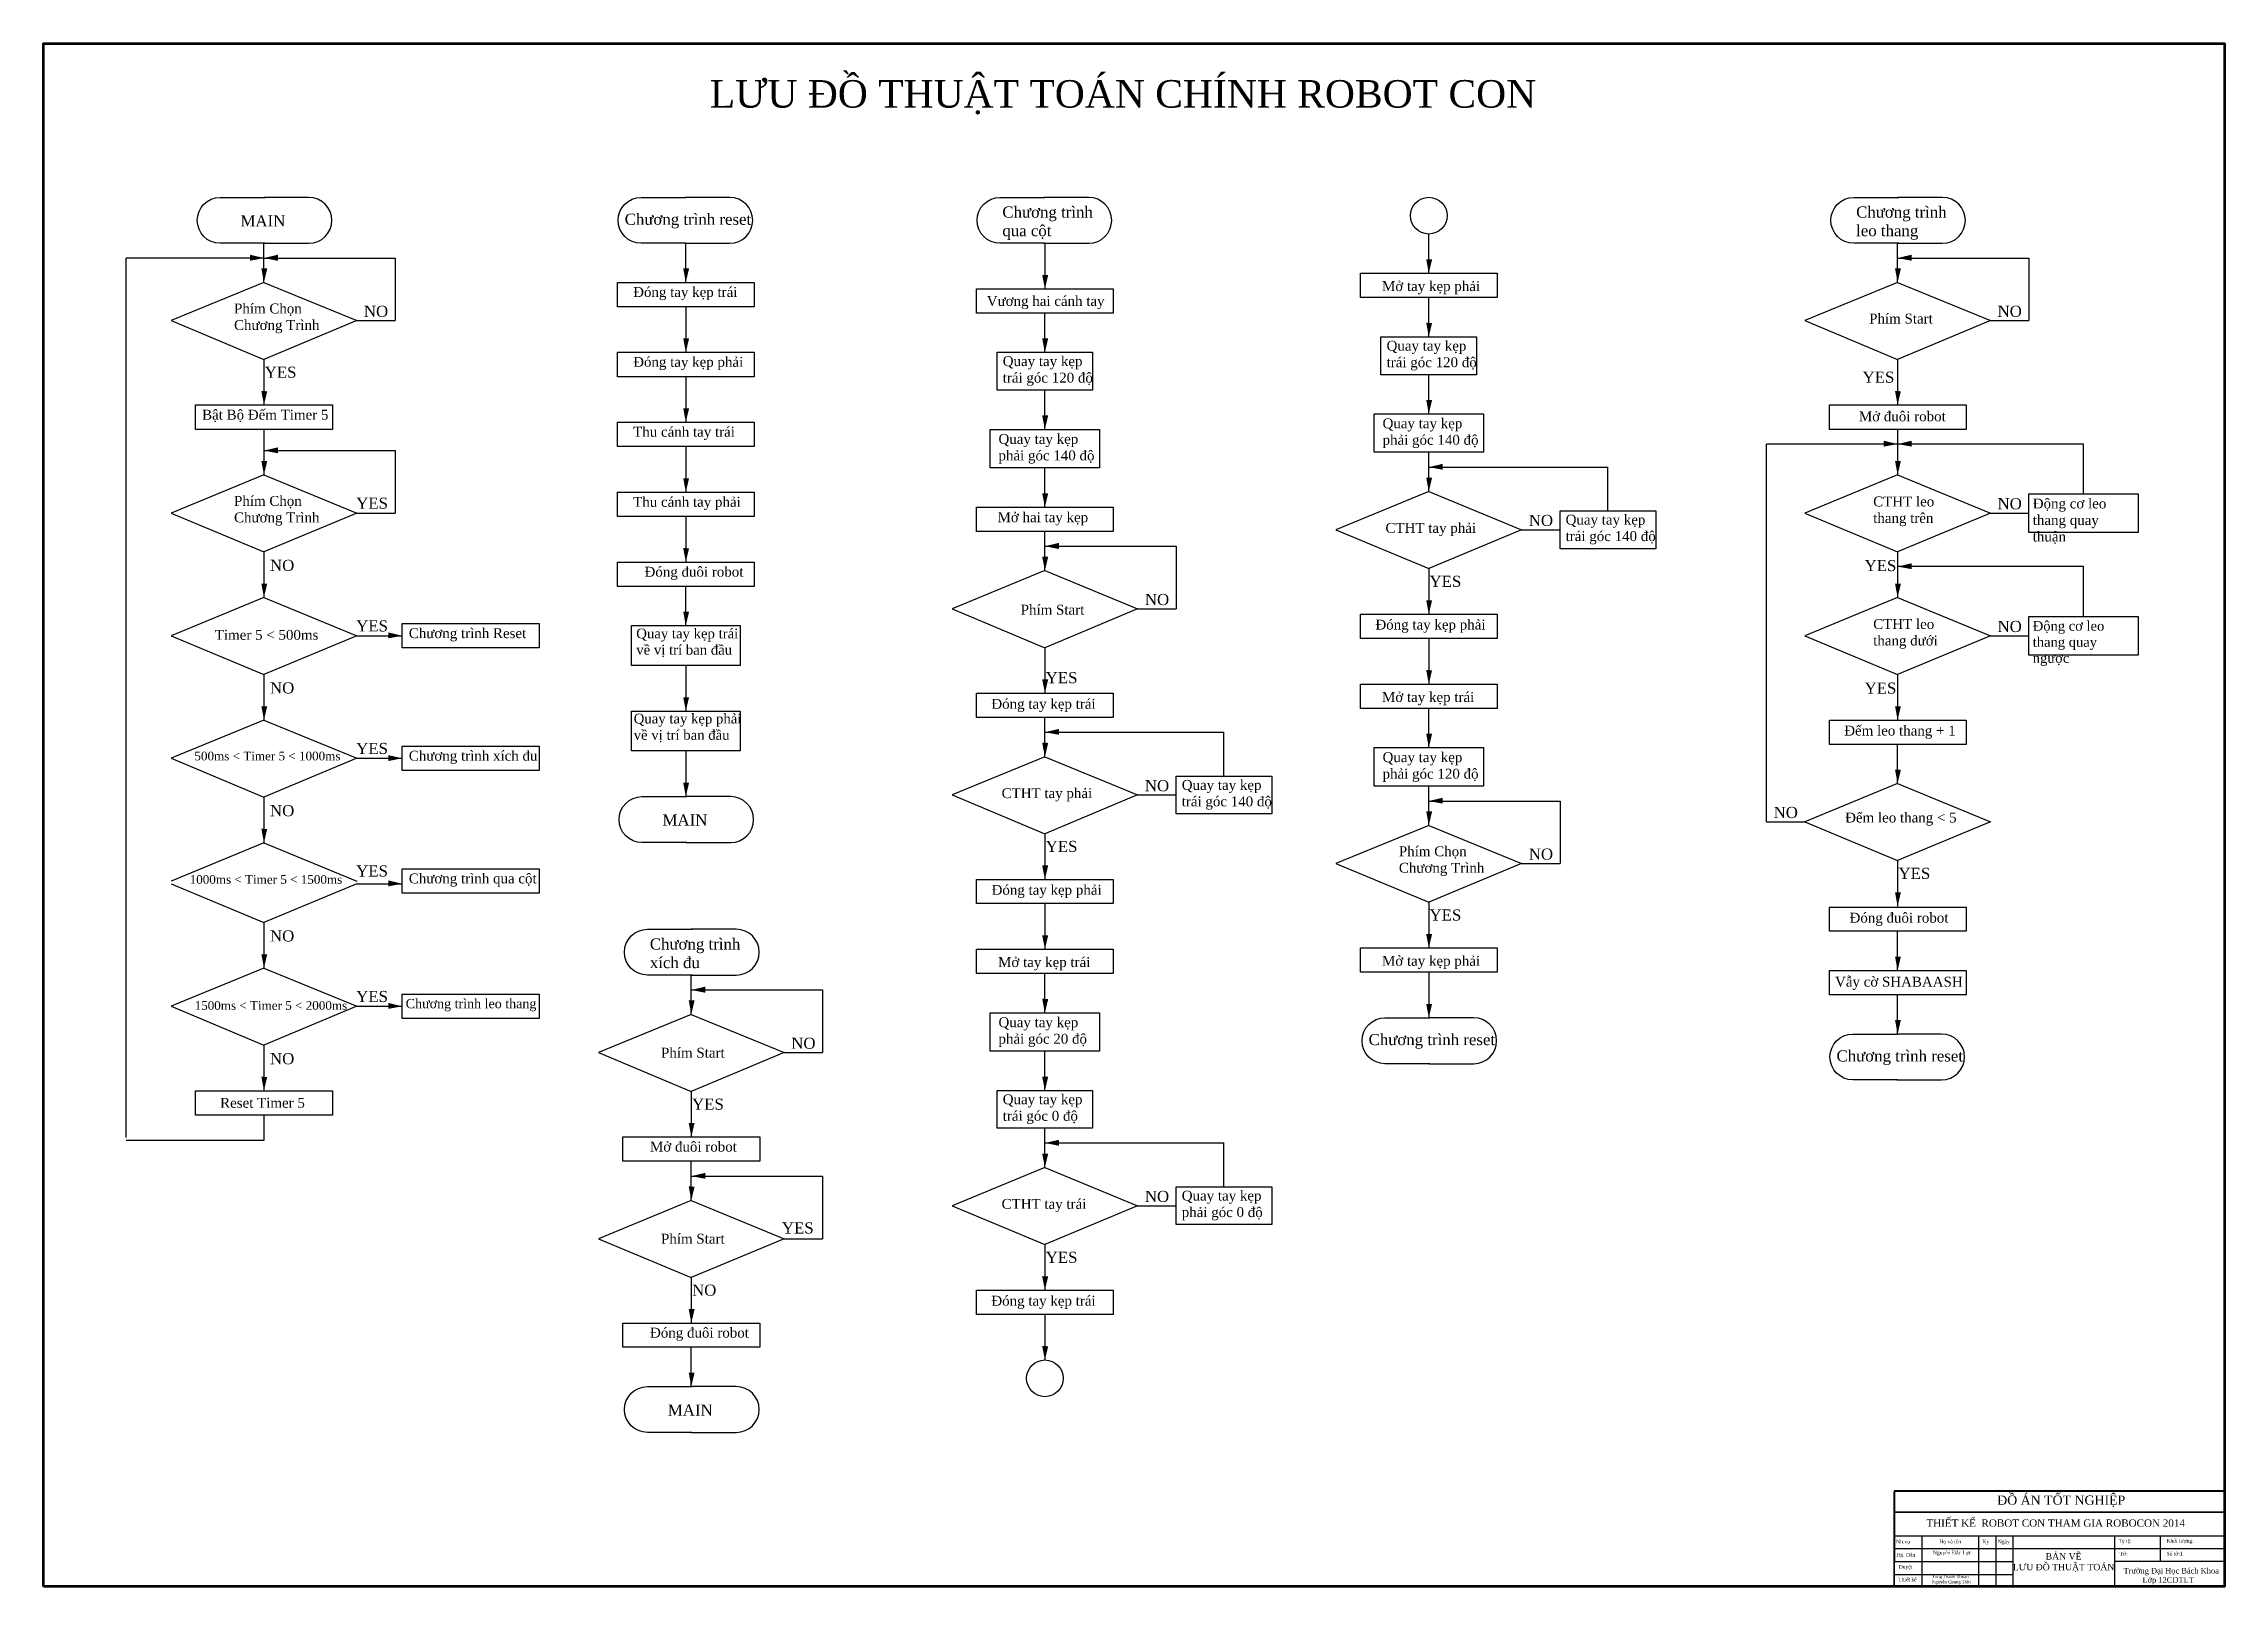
# Model space of a CAD drawing. Header units: millimetres. Extents: x 1065 to 3947, y -1468 to -625.
# Drawn here: x 2758 to 3947, y -1468 to -627 of the extents above; entities that cross this region are included whole.
import ezdxf

# ---------------------------------------------------------------- set-up
doc = ezdxf.new("R2010")
doc.units = ezdxf.units.MM
for name, color, linetype in [('DUONG BAO', 80, 'Continuous'), ('PARTS', 7, 'Continuous'), ('WIRE', 7, 'Continuous')]:
    doc.layers.add(name, color=color, linetype=linetype)
doc.layers.add('net dam', color=7, linetype='Continuous', lineweight=35)
doc.styles.add('Manh', font='times_0.ttf')

msp = doc.modelspace()

# ---------------------------------------------------------------- texts
at = {"layer": 'DUONG BAO', "color": 7, "lineweight": 30, "attachment_point": 1, "style": 'Manh'}
for s, insert, char_height, width in [('\\pt255;L{\\fTimes New Roman|b0|i0|c163|p18;Ư}U {\\fTimes New Roman|b0|i0|c238|p18;Đ}Ồ THUẬT TOÁN CHÍNH ROBOT CON', (3121.4, -646.4), 15, 646.221), ('MAIN', (2865.5, -720.1), 6.07, 460.858), ('Chương trình reset', (3075, -719.2), 6.075, 460.858), ('Chương trình qua cột', (3280.9, -715.3), 6.075, 52.333), ('Chương trình leo thang', (3746.4, -715.3), 6.075, 52.333), ('Đóng tay kẹp trái', (3079.6, -759.2), 5.4, 66.72), ('Mở tay kẹp phải', (3487.9, -756), 5.4, 66.72), ('Phím Chọn Chương Trình', (2862, -768.2), 5.4, 60.639), ('NO', (2932.8, -769.4), 6.07, 460.858), ('Vương hai cánh tay', (3272.4, -764.1), 5.4, 66.72), ('NO', (3823.5, -769.4), 6.07, 460.858), ('Phím Start', (3753.5, -773.7), 5.4, 60.639), ('Quay tay kẹp trái góc 120 độ', (3281.1, -796.9), 5.4, 52.376), ('Quay tay kẹp trái góc 120 độ', (3490.4, -788.5), 5.4, 52.376), ('YES', (2878.7, -802.6), 6.07, 460.858), ('Đóng tay kẹp phải', (3079.6, -797.3), 5.4, 66.72), ('YES', (3749.9, -805.3), 6.07, 460.858), ('Bật Bộ Đếm Timer 5', (2844.6, -826.1), 5.4, 66.72), ('Quay tay kẹp phải góc 140 độ', (3488.2, -830.8), 5.4, 53.895), ('Mở đuôi robot', (3747.9, -827), 5.4, 70.148), ('Thu cánh tay trái', (3079.6, -835.4), 5.4, 66.72), ('Quay tay kẹp phải góc 140 độ', (3278.8, -839.3), 5.4, 53.895), ('Phím Chọn Chương Trình', (2862, -873.1), 5.4, 60.639), ('YES', (2928.6, -874), 6.07, 460.858), ('Thu cánh tay phải', (3079.6, -873.6), 5.4, 66.72), ('CTHT leo thang trên', (3755.7, -873.4), 5.4, 51.796), ('NO', (3823.5, -874.3), 6.07, 460.858), ('Động cơ leo thang quay thuận', (3842.7, -874.5), 5.4, 55.493), ('Mở hai tay kẹp', (3278.3, -882), 5.4, 66.72), ('CTHT tay phải', (3489.8, -887.8), 5.4, 60.639), ('NO', (3567.9, -883.4), 6.07, 460.858), ('Quay tay kẹp trái góc 140 độ', (3588, -883.3), 5.4, 52.376), ('NO', (2881.6, -907.9), 6.07, 460.858), ('Đóng đuôi robot', (3085.8, -911.7), 5.4, 66.72), ('YES', (3751, -908), 6.07, 460.858), ('NO', (3358.6, -926.5), 6.07, 460.858), ('YES', (3513.8, -916.6), 6.07, 460.858), ('Phím Start', (3290.9, -932.4), 5.4, 60.639), ('Timer 5 < 500ms', (2851.5, -946.1), 5.4, 60.639), ('YES', (2928.6, -940.9), 6.07, 460.858), ('Chương trình Reset', (2957.3, -945.2), 5.4, 66.72), ('Quay tay kẹp trái về vị trí ban đầu', (3081.3, -945.4), 5.325, 59.896), ('Đóng tay kẹp phải', (3484.3, -940.5), 5.4, 77.207), ('CTHT leo thang dưới', (3755.7, -940.2), 5.4, 51.796), ('NO', (3823.5, -941.2), 6.07, 460.858), ('Động cơ leo thang quay ngược', (3842.7, -941.3), 5.25, 56.331), ('NO', (2881.6, -974.7), 6.07, 460.858), ('YES', (3304.5, -969.1), 6.07, 460.858), ('YES', (3751, -974.8), 6.07, 460.858), ('Đóng tay kẹp trái', (3274.9, -983.7), 5.4, 70.148), ('Mở tay kẹp trái', (3487.9, -980), 5.4, 66.72), ('Quay tay kẹp phải về vị trí ban đầu', (3079.9, -991.8), 5.325, 59.896), ('Đếm leo thang + 1', (3739.9, -998.3), 5.4, 70.148), ('YES', (2928.6, -1007.7), 6.07, 460.858), ('500ms < Timer 5 < 1000ms', (2840.4, -1012.5), 4.725, 97.271), ('Chương trình xích đu', (2957.3, -1012), 5.4, 71.211), ('Quay tay kẹp phải góc 120 độ', (3488.2, -1012.8), 5.4, 53.895), ('CTHT tay phải', (3280.5, -1032.4), 5.4, 60.639), ('NO', (3358.6, -1028), 6.07, 460.858), ('Quay tay kẹp trái góc 140 độ', (3378.7, -1027.9), 5.4, 52.376), ('NO', (2881.6, -1041.6), 6.07, 460.858), ('NO', (3701.4, -1042.6), 6.07, 460.858), ('Đếm leo thang < 5', (3740.4, -1045.7), 5.4, 60.639), ('MAIN', (3095.6, -1046.7), 6.07, 460.858), ('YES', (3304.5, -1061.1), 6.07, 460.858), ('Phím Chọn Chương Trình', (3497.1, -1064.1), 5.4, 60.639), ('NO', (3567.9, -1065.3), 6.07, 460.858), ('1000ms < Timer 5 < 1500ms', (2837.8, -1079.8), 4.725, 97.271), ('YES', (2928.6, -1074.5), 6.07, 460.858), ('Chương trình qua cột', (2957.3, -1078.9), 5.4, 71.556), ('YES', (3769.5, -1075.8), 6.07, 460.858), ('Đóng tay kẹp phải', (3275, -1085.1), 5.4, 77.207), ('YES', (3513.8, -1098.5), 6.07, 460.858), ('Đóng đuôi robot', (3742.8, -1100.3), 5.4, 70.148), ('NO', (2881.6, -1109.9), 6.07, 460.858), ('Chương trình xích đu', (3088.7, -1114.3), 6.075, 52.333), ('Mở tay kẹp trái', (3278.6, -1124.5), 5.4, 66.72), ('Mở tay kẹp phải', (3487.9, -1123.8), 5.4, 66.72), ('Vẫy cờ SHABAASH', (3734.9, -1135.2), 5.4, 70.148), ('1500ms < Timer 5 < 2000ms', (2840.5, -1148.5), 4.725, 97.271), ('YES', (2928.6, -1142.9), 6.07, 460.858), ('Chương trình leo thang', (2955.6, -1147.3), 5.062, 75.233), ('Quay tay kẹp phải góc 20 độ', (3278.8, -1157.3), 5.4, 53.895), ('NO', (2881.6, -1176.8), 6.07, 460.858), ('Phím Start', (3094.8, -1173.9), 5.4, 60.639), ('NO', (3165.8, -1168.4), 6.07, 460.858), ('Chương trình reset', (3480.6, -1166.4), 6.075, 460.858), ('Chương trình reset', (3735.7, -1175.3), 6.075, 460.858), ('Quay tay kẹp trái góc 0 độ', (3281.1, -1199.3), 5.4, 52.376), ('Reset Timer 5', (2854.4, -1201.2), 5.4, 66.72), ('YES', (3111.7, -1201.6), 6.07, 460.858), ('Mở đuôi robot', (3088.8, -1225.1), 5.4, 66.72), ('CTHT tay trái', (3280.5, -1256.3), 5.4, 60.639), ('NO', (3358.6, -1251.9), 6.07, 460.858), ('Quay tay kẹp phải góc 0 độ', (3378.7, -1251.8), 5.4, 52.376), ('YES', (3160.7, -1269.1), 6.07, 460.858), ('Phím Start', (3094.8, -1275.3), 5.4, 60.639), ('YES', (3304.5, -1285.1), 6.07, 460.858), ('NO', (3111.7, -1303), 6.07, 460.858), ('Đóng tay kẹp trái', (3274.9, -1309.1), 5.4, 70.148), ('Đóng đuôi robot', (3088.8, -1326.5), 5.4, 66.72), ('MAIN', (3098.5, -1368.4), 6.07, 460.858)]:
    msp.add_mtext(s, dxfattribs=dict(at, insert=insert, char_height=char_height, width=width))
at = {"layer": 'DUONG BAO', "color": 7, "style": 'Manh'}
for s, insert, char_height, width, attachment_point in [('{\\fTimes New Roman|b0|i0|c238|p18;Đ}Ồ ÁN TỐT NGHIỆP', (3823.3, -1418), 5, 135.43, 1), ('THIẾT KẾ  ROBOT CON THAM GIA ROBOCON 2014', (3784.7, -1431), 4, 173.157, 1), ('Nh.vụ', (3768.2, -1442.1), 2, 35.023, 1), ('Hg. Dẫn ', (3768.3, -1449.3), 2, 35.023, 1), ('Nguyễn Đắc Lực', (3788.2, -1448.1), 2, 35.023, 1), ('Họ và tên', (3791.7, -1442.1), 2, 35.023, 1), ('Ký', (3815.2, -1442.1), 2, 35.023, 1), ('Ngày', (3823.6, -1442.1), 2, 35.023, 1), ('BẢN VẼ \\PL{\\fTimes New Roman|b0|i0|c163|p18;Ư}U {\\fTimes New Roman|b0|i0|c238|p18;Đ}Ồ THUẬT TOÁN', (3859.5, -1449.4), 3.5, 56, 2), ('^ITỷ lệ:  ', (3881.4, -1441.9), 2, 29.039, 1), ('Tờ:', (3890.1, -1448.7), 2, 35.023, 1), ('Khối l{\\fTimes New Roman|b0|i0|c163|p18;ư}ợng:', (3915.6, -1441.6), 2, 35.023, 1), ('Số tờ:1', (3915.6, -1448.7), 2, 35.023, 1), ('Thiết kế', (3769.3, -1462.7), 2, 35.023, 1), ('Duyệt', (3769.6, -1455.9), 2, 35.023, 1), ('Tống Thanh Thuận\\PNguyễn Quang Tiên', (3787.7, -1461.3), 1.7, 29.769, 1), ('Tr{\\fTimes New Roman|b0|i0|c163|p18;ư}ờng {\\fTimes New Roman|b0|i0|c238|p18;Đ}ại Học Bách Khoa\\P         Lớp 12CDTLT', (3892.2, -1457.5), 3, 250.195, 1)]:
    msp.add_mtext(s, dxfattribs=dict(at, insert=insert, char_height=char_height, width=width, attachment_point=attachment_point))

# ---------------------------------------------------------------- blocks, each defined once
blk = doc.blocks.new('dfasd')
at = {"layer": 'WIRE', "lineweight": 30}
for points in [[(9671.8, 757.21), (9659.71, 757.21, -1), (9659.71, 769.55)], [(9671.53, 757.21), (9683.61, 757.21, 1), (9683.61, 769.55)]]:
    blk.add_lwpolyline(points, format="xyb", dxfattribs=at)
for points in [[(9659.71, 769.55), (9671.8, 769.55)], [(9683.61, 769.55), (9671.53, 769.55)]]:
    blk.add_lwpolyline(points, dxfattribs=at)

# ---------------------------------------------------------------- linework, layer by layer
at = {"lineweight": 30}
for p, q in [((3304.1, -735.3), (3304.1, -760.2)), ((2803.1, -1222.9), (2803.1, -743.4)), ((2878.3, -743.4), (2803.1, -743.4)), ((2878.3, -743.4), (2949.9, -743.4)), ((2949.9, -743.4), (2949.9, -777.5)), ((3769, -743.4), (3840.6, -743.4)), ((3840.6, -743.4), (3840.6, -777.5)), ((3108.3, -770), (3108.3, -794.8)), ((2928.9, -777.5), (2949.9, -777.5)), ((3819.6, -777.5), (3840.6, -777.5)), ((2878.3, -798.7), (2878.3, -823.5)), ((3108.3, -808.1), (3108.3, -832.9)), ((3769, -798.7), (3769, -823.5)), ((2878.3, -836.8), (2878.3, -861.6)), ((3769, -836.8), (3769, -861.6)), ((2878.3, -848.4), (2949.9, -848.4)), ((2949.9, -848.4), (2949.9, -882.5)), ((3108.3, -846.2), (3108.3, -871)), ((3697.5, -1050.8), (3697.5, -844.8)), ((3769, -844.8), (3697.5, -844.8)), ((3870.4, -844.8), (3769, -844.8)), ((3870.4, -872), (3870.4, -844.8)), ((3513.4, -857.4), (3611, -857.4)), ((3611, -881.2), (3611, -857.4)), ((2928.9, -882.5), (2949.9, -882.5)), ((3108.3, -884.3), (3108.3, -909.1)), ((3564, -891.5), (3585, -891.5)), ((3819.6, -882.5), (3840.6, -882.5)), ((2878.3, -903.6), (2878.3, -928.5)), ((3304.1, -900.5), (3375.6, -900.5)), ((3375.6, -900.5), (3375.6, -934.6)), ((3769, -903.6), (3769, -928.5)), ((3513.4, -912.7), (3513.4, -937.6)), ((3870.4, -911.6), (3769, -911.6)), ((3870.4, -938.8), (3870.4, -911.6)), ((3354.6, -934.6), (3375.6, -934.6)), ((2928.9, -949.3), (2953.7, -949.3)), ((3513.4, -950.8), (3513.4, -975.7)), ((3819.6, -949.3), (3840.6, -949.3)), ((3304.1, -955.8), (3304.1, -980.6)), ((2878.3, -970.5), (2878.3, -995.3)), ((3108.3, -965.5), (3108.3, -990.4)), ((3769, -970.5), (3769, -995.3)), ((3304.1, -1001.9), (3401.7, -1001.9)), ((3401.7, -1025.8), (3401.7, -1001.9)), ((2928.9, -1016.1), (2953.7, -1016.1)), ((3108.3, -1012.1), (3108.3, -1037)), ((2878.3, -1037.3), (2878.3, -1062.2)), ((3354.6, -1036.1), (3375.6, -1036.1)), ((3513.4, -1039.4), (3585, -1039.4)), ((3585, -1039.4), (3585, -1073.5)), ((3304.1, -1057.2), (3304.1, -1082.1)), ((3697.5, -1050.8), (3718.5, -1050.8)), ((3564, -1073.5), (3585, -1073.5)), ((3769, -1071.9), (3769, -1096.8)), ((2928.9, -1084.5), (2953.7, -1084.5)), ((2878.3, -1105.6), (2878.3, -1130.5)), ((3304.1, -1095.3), (3304.1, -1120.2)), ((3513.4, -1094.6), (3513.4, -1119.5)), ((3513.4, -1132.7), (3513.4, -1157.6)), ((2928.9, -1151.3), (2953.7, -1151.3)), ((3111.3, -1142.4), (3182.9, -1142.4)), ((3182.9, -1142.4), (3182.9, -1176.5)), ((2878.3, -1172.5), (2878.3, -1197.3)), ((3161.9, -1176.5), (3182.9, -1176.5)), ((3111.3, -1197.7), (3111.3, -1222.5)), ((2878.3, -1210.6), (2878.3, -1224.4)), ((2878.3, -1224.4), (2803.1, -1224.4)), ((3304.1, -1225.8), (3401.7, -1225.8)), ((3401.7, -1249.7), (3401.7, -1225.8)), ((3111.3, -1243.9), (3182.9, -1243.9)), ((3182.9, -1243.9), (3182.9, -1278)), ((3354.6, -1260), (3375.6, -1260)), ((3161.9, -1278), (3182.9, -1278)), ((3304.1, -1281.2), (3304.1, -1306)), ((3111.3, -1299.1), (3111.3, -1324)), ((3304.1, -1319.3), (3304.1, -1344.1))]:
    msp.add_line(p, q, dxfattribs=at)
for points in [[(3071.1, -756.7), (3145.6, -756.7), (3145.6, -770), (3071.1, -770)], [(3266.8, -760.2), (3341.4, -760.2), (3341.4, -773.4), (3266.8, -773.4)], [(3476.1, -751.7), (3550.7, -751.7), (3550.7, -765), (3476.1, -765)], [(3071.1, -794.8), (3145.6, -794.8), (3145.6, -808.1), (3071.1, -808.1)], [(3278, -794.8), (3330.1, -794.8), (3330.1, -815.4), (3278, -815.4)], [(3487.3, -786.3), (3539.5, -786.3), (3539.5, -807), (3487.3, -807)], [(2841, -823.5), (2915.6, -823.5), (2915.6, -836.8), (2841, -836.8)], [(3483.6, -828.3), (3543.2, -828.3), (3543.2, -849.3), (3483.6, -849.3)], [(3731.8, -823.5), (3806.3, -823.5), (3806.3, -836.8), (3731.8, -836.8)], [(3071.1, -832.9), (3145.6, -832.9), (3145.6, -846.2), (3071.1, -846.2)], [(3274.3, -836.8), (3333.9, -836.8), (3333.9, -857.8), (3274.3, -857.8)], [(3071.1, -871), (3145.6, -871), (3145.6, -884.3), (3071.1, -884.3)], [(3266.8, -879.2), (3341.4, -879.2), (3341.4, -892.4), (3266.8, -892.4)], [(3840.6, -872), (3900.2, -872), (3900.2, -893), (3840.6, -893)], [(3585, -881.2), (3637.1, -881.2), (3637.1, -901.9), (3585, -901.9)], [(3071.1, -909.1), (3145.6, -909.1), (3145.6, -922.4), (3071.1, -922.4)], [(3476.1, -937.6), (3550.7, -937.6), (3550.7, -950.8), (3476.1, -950.8)], [(3840.6, -938.8), (3900.2, -938.8), (3900.2, -959.8), (3840.6, -959.8)], [(2953.7, -942.7), (3028.3, -942.7), (3028.3, -955.9), (2953.7, -955.9)], [(3078.7, -943.8), (3138, -943.8), (3138, -965.5), (3078.7, -965.5)], [(3266.8, -980.6), (3341.4, -980.6), (3341.4, -993.9), (3266.8, -993.9)], [(3476.1, -975.7), (3550.7, -975.7), (3550.7, -988.9), (3476.1, -988.9)], [(3078.7, -990.4), (3138, -990.4), (3138, -1012.1), (3078.7, -1012.1)], [(3731.8, -995.3), (3806.3, -995.3), (3806.3, -1008.6), (3731.8, -1008.6)], [(2953.7, -1009.5), (3028.3, -1009.5), (3028.3, -1022.8), (2953.7, -1022.8)], [(3483.6, -1010.3), (3543.2, -1010.3), (3543.2, -1031.3), (3483.6, -1031.3)], [(3375.6, -1025.8), (3427.8, -1025.8), (3427.8, -1046.4), (3375.6, -1046.4)], [(2953.7, -1076.4), (3028.3, -1076.4), (3028.3, -1089.6), (2953.7, -1089.6)], [(3266.8, -1082.1), (3341.4, -1082.1), (3341.4, -1095.3), (3266.8, -1095.3)], [(3731.8, -1097.2), (3806.3, -1097.2), (3806.3, -1110.4), (3731.8, -1110.4)], [(3266.8, -1120.2), (3341.4, -1120.2), (3341.4, -1133.4), (3266.8, -1133.4)], [(3476.1, -1119.5), (3550.7, -1119.5), (3550.7, -1132.7), (3476.1, -1132.7)], [(3731.8, -1131.8), (3806.3, -1131.8), (3806.3, -1145), (3731.8, -1145)], [(2953.7, -1144.7), (3028.3, -1144.7), (3028.3, -1157.9), (2953.7, -1157.9)], [(3274.3, -1154.8), (3333.9, -1154.8), (3333.9, -1175.8), (3274.3, -1175.8)], [(2841, -1197.3), (2915.6, -1197.3), (2915.6, -1210.6), (2841, -1210.6)], [(3278, -1197.2), (3330.1, -1197.2), (3330.1, -1217.8), (3278, -1217.8)], [(3074, -1222.5), (3148.6, -1222.5), (3148.6, -1235.8), (3074, -1235.8)], [(3375.6, -1249.7), (3427.8, -1249.7), (3427.8, -1270.3), (3375.6, -1270.3)], [(3266.8, -1306), (3341.4, -1306), (3341.4, -1319.3), (3266.8, -1319.3)], [(3074, -1324), (3148.6, -1324), (3148.6, -1337.2), (3074, -1337.2)]]:
    msp.add_lwpolyline(points, close=True, dxfattribs=at)
for centre in [(3513.4, -720.3), (3304.1, -1354.1)]:
    msp.add_circle(centre, 10, dxfattribs=at)
at = {"layer": 'DUONG BAO', "color": 7, "lineweight": 40}
for p, q in [((3767.2, -1415.4), (3947.2, -1415.4)), ((3767.2, -1415.8), (3767.2, -1453.8))]:
    msp.add_line(p, q, dxfattribs=at)
at = {"layer": 'DUONG BAO', "color": 7}
for p, q in [((3947.2, -1415.4), (3947.2, -1467.5)), ((3767.2, -1439.9), (3947.2, -1439.9)), ((3767.2, -1446.8), (3831.8, -1446.8)), ((3767.2, -1446.8), (3831.8, -1446.8)), ((3767.2, -1446.8), (3947.2, -1446.8)), ((3782.2, -1439.8), (3782.2, -1453.8)), ((3813.1, -1439.8), (3813.1, -1453.8)), ((3822.5, -1439.8), (3822.5, -1453.8)), ((3831.8, -1439.8), (3831.8, -1453.8)), ((3831.8, -1446.8), (3831.8, -1453.8)), ((3887.2, -1439.8), (3887.2, -1453.8)), ((3887.2, -1446.8), (3887.2, -1453.8)), ((3912.2, -1439.8), (3912.2, -1453.8)), ((3767.2, -1454), (3831.8, -1454)), ((3767.2, -1461.1), (3831.8, -1461.1)), ((3782.2, -1453.8), (3782.2, -1467.5)), ((3813.1, -1453.8), (3813.1, -1467.5)), ((3822.5, -1453.8), (3822.5, -1467.5)), ((3831.8, -1453.8), (3831.8, -1467.5)), ((3831.8, -1456.7), (3831.8, -1467.5)), ((3887.2, -1453.8), (3887.2, -1467.5)), ((3887.2, -1453.8), (3947.2, -1453.8)), ((3887.2, -1456.7), (3887.2, -1467.5)), ((3947.2, -1467.5), (3767.2, -1467.5))]:
    msp.add_line(p, q, dxfattribs=at)
at = {"layer": 'DUONG BAO', "color": 7, "lineweight": 30}
for points in [[(2870.7, -744.9), (2870.7, -741.6), (2878.3, -743.4)], [(2885.9, -744.9), (2885.9, -741.6), (2878.3, -743.4)], [(3512, -744.1), (3515.2, -744.2), (3513.4, -751.7)], [(3776.7, -744.9), (3776.6, -741.6), (3769, -743.4)], [(2876.9, -749.1), (2880.1, -749.1), (2878.3, -756.7)], [(3106.9, -749.1), (3110.1, -749.1), (3108.3, -756.7)], [(3302.6, -752.6), (3305.9, -752.6), (3304.1, -760.2)], [(3767.6, -749.1), (3770.8, -749.1), (3769, -756.7)], [(3512, -778.7), (3515.2, -778.8), (3513.4, -786.3)], [(3106.9, -787.2), (3110.1, -787.2), (3108.3, -794.8)], [(3302.6, -787.2), (3305.9, -787.2), (3304.1, -794.8)], [(2876.9, -815.9), (2880.1, -816), (2878.3, -823.5)], [(3767.6, -815.9), (3770.8, -816), (3769, -823.5)], [(3106.9, -825.3), (3110.1, -825.4), (3108.3, -832.9)], [(3302.6, -829.2), (3305.9, -829.2), (3304.1, -836.8)], [(3512, -820.7), (3515.2, -820.8), (3513.4, -828.3)], [(3761.4, -846.2), (3761.5, -843), (3769, -844.8)], [(3776.7, -846.2), (3776.6, -843), (3769, -844.8)], [(2876.9, -854), (2880.1, -854.1), (2878.3, -861.6)], [(2885.9, -849.8), (2885.9, -846.6), (2878.3, -848.4)], [(3521, -858.8), (3521, -855.6), (3513.4, -857.4)], [(3767.6, -854), (3770.8, -854.1), (3769, -861.6)], [(3106.9, -863.4), (3110.1, -863.5), (3108.3, -871)], [(3512, -863.1), (3515.2, -863.1), (3513.4, -870.7)], [(3302.6, -871.6), (3305.9, -871.6), (3304.1, -879.2)], [(3106.9, -901.5), (3110.1, -901.6), (3108.3, -909.1)], [(3311.7, -902), (3311.7, -898.7), (3304.1, -900.5)], [(3302.6, -906.2), (3305.9, -906.2), (3304.1, -913.8)], [(3776.7, -913), (3776.6, -909.8), (3769, -911.6)], [(2876.9, -920.9), (2880.1, -920.9), (2878.3, -928.5)], [(3767.6, -920.9), (3770.8, -920.9), (3769, -928.5)], [(3106.9, -936.1), (3110.1, -936.2), (3108.3, -943.8)], [(3512, -929.9), (3515.2, -930), (3513.4, -937.6)], [(2946.1, -950.7), (2946.2, -947.5), (2953.7, -949.3)], [(3302.6, -973), (3305.9, -973.1), (3304.1, -980.6)], [(3512, -968), (3515.2, -968.1), (3513.4, -975.7)], [(3106.9, -982.8), (3110.1, -982.8), (3108.3, -990.4)], [(2876.9, -987.7), (2880.1, -987.7), (2878.3, -995.3)], [(3767.6, -987.7), (3770.8, -987.7), (3769, -995.3)], [(3302.6, -1007.6), (3305.9, -1007.7), (3304.1, -1015.3)], [(3311.7, -1003.3), (3311.7, -1000.1), (3304.1, -1001.9)], [(3512, -1002.7), (3515.2, -1002.7), (3513.4, -1010.3)], [(2946.1, -1017.6), (2946.2, -1014.4), (2953.7, -1016.1)], [(3767.6, -1022.3), (3770.8, -1022.4), (3769, -1029.9)], [(3106.9, -1029.4), (3110.1, -1029.4), (3108.3, -1037)], [(3512, -1045), (3515.2, -1045.1), (3513.4, -1052.7)], [(3521, -1040.8), (3521, -1037.6), (3513.4, -1039.4)], [(2876.9, -1054.5), (2880.1, -1054.6), (2878.3, -1062.2)], [(3302.6, -1074.5), (3305.9, -1074.5), (3304.1, -1082.1)], [(2946.1, -1085.9), (2946.2, -1082.7), (2953.7, -1084.5)], [(3767.6, -1089.2), (3770.8, -1089.2), (3769, -1096.8)], [(3302.6, -1112.6), (3305.9, -1112.6), (3304.1, -1120.2)], [(3512, -1111.9), (3515.2, -1111.9), (3513.4, -1119.5)], [(2876.9, -1122.9), (2880.1, -1122.9), (2878.3, -1130.5)], [(3767.6, -1124.2), (3770.8, -1124.2), (3769, -1131.8)], [(3118.9, -1143.9), (3118.9, -1140.6), (3111.3, -1142.4)], [(2946.1, -1152.7), (2946.2, -1149.5), (2953.7, -1151.3)], [(3109.9, -1148.1), (3113.1, -1148.1), (3111.3, -1155.7)], [(3302.6, -1147.2), (3305.9, -1147.3), (3304.1, -1154.8)], [(3512, -1150), (3515.2, -1150), (3513.4, -1157.6)], [(3767.6, -1158.8), (3770.8, -1158.8), (3769, -1166.4)], [(2876.9, -1189.7), (2880.1, -1189.8), (2878.3, -1197.3)], [(3302.6, -1189.6), (3305.9, -1189.6), (3304.1, -1197.2)], [(3109.9, -1214.9), (3113.1, -1215), (3111.3, -1222.5)], [(3311.7, -1227.3), (3311.7, -1224.1), (3304.1, -1225.8)], [(3302.6, -1231.6), (3305.9, -1231.6), (3304.1, -1239.2)], [(3118.9, -1245.3), (3118.9, -1242.1), (3111.3, -1243.9)], [(3109.9, -1249.5), (3113.1, -1249.6), (3111.3, -1257.2)], [(3302.6, -1298.4), (3305.9, -1298.5), (3304.1, -1306)], [(3109.9, -1316.4), (3113.1, -1316.4), (3111.3, -1324)], [(3302.6, -1336.5), (3305.9, -1336.6), (3304.1, -1344.1)], [(3109.9, -1351), (3113.1, -1351), (3111.3, -1358.6)]]:
    msp.add_solid(points, dxfattribs=at)
at = {"layer": 'net dam'}
msp.add_line((3947, -1427.1), (3767.8, -1427.1), dxfattribs=at)
at = {"layer": 'net dam', "color": 7}
msp.add_line((3767.2, -1453.8), (3767.2, -1467.5), dxfattribs=at)
at = {"layer": 'net dam', "color": 7, "lineweight": 60}
msp.add_lwpolyline([(2758.2, -1467.5), (2758.2, -626.5), (3947.2, -626.5), (3947.2, -1467.5), (2758.2, -1467.5)], close=True, dxfattribs=at)
at = {"layer": 'PARTS', "lineweight": 30}
for p, q in [((2878.3, -756.7), (2878.3, -735.3)), ((3108.3, -756.7), (3108.3, -735.3)), ((3513.4, -751.7), (3513.4, -730.3)), ((3769, -756.7), (3769, -735.3)), ((2878.3, -756.7), (2827.7, -777.5)), ((2878.3, -756.7), (2928.9, -777.5)), ((3769, -756.7), (3718.5, -777.5)), ((3769, -756.7), (3819.6, -777.5)), ((3513.4, -786.3), (3513.4, -765)), ((2827.7, -777.5), (2878.3, -798.7)), ((2928.9, -777.5), (2878.3, -798.7)), ((3304.1, -794.8), (3304.1, -773.4)), ((3718.5, -777.5), (3769, -798.7)), ((3819.6, -777.5), (3769, -798.7)), ((3513.4, -828.3), (3513.4, -807)), ((3304.1, -836.8), (3304.1, -815.4)), ((3513.4, -870.7), (3513.4, -849.3)), ((2878.3, -861.6), (2827.7, -882.5)), ((2878.3, -861.6), (2928.9, -882.5)), ((3304.1, -879.2), (3304.1, -857.8)), ((3769, -861.6), (3718.5, -882.5)), ((3769, -861.6), (3819.6, -882.5)), ((3513.4, -870.7), (3462.8, -891.5)), ((3513.4, -870.7), (3564, -891.5)), ((2827.7, -882.5), (2878.3, -903.6)), ((2928.9, -882.5), (2878.3, -903.6)), ((3462.8, -891.5), (3513.4, -912.7)), ((3564, -891.5), (3513.4, -912.7)), ((3718.5, -882.5), (3769, -903.6)), ((3819.6, -882.5), (3769, -903.6)), ((3304.1, -913.8), (3304.1, -892.4)), ((3304.1, -913.8), (3253.5, -934.6)), ((3304.1, -913.8), (3354.6, -934.6)), ((3108.3, -943.8), (3108.3, -922.4)), ((2878.3, -928.5), (2827.7, -949.3)), ((2878.3, -928.5), (2928.9, -949.3)), ((3253.5, -934.6), (3304.1, -955.8)), ((3354.6, -934.6), (3304.1, -955.8)), ((3769, -928.5), (3718.5, -949.3)), ((3769, -928.5), (3819.6, -949.3)), ((2827.7, -949.3), (2878.3, -970.5)), ((2928.9, -949.3), (2878.3, -970.5)), ((3718.5, -949.3), (3769, -970.5)), ((3819.6, -949.3), (3769, -970.5)), ((2878.3, -995.3), (2827.7, -1016.1)), ((2878.3, -995.3), (2928.9, -1016.1)), ((3304.1, -1015.3), (3304.1, -993.9)), ((3513.4, -1010.3), (3513.4, -988.9)), ((3769, -1029.9), (3769, -1008.6)), ((2827.7, -1016.1), (2878.3, -1037.3)), ((2928.9, -1016.1), (2878.3, -1037.3)), ((3304.1, -1015.3), (3253.5, -1036.1)), ((3304.1, -1015.3), (3354.6, -1036.1)), ((3513.4, -1052.7), (3513.4, -1031.3)), ((3769, -1029.9), (3718.5, -1050.8)), ((3769, -1029.9), (3819.6, -1050.8)), ((3253.5, -1036.1), (3304.1, -1057.2)), ((3354.6, -1036.1), (3304.1, -1057.2)), ((3513.4, -1052.7), (3462.8, -1073.5)), ((3513.4, -1052.7), (3564, -1073.5)), ((3718.5, -1050.8), (3769, -1071.9)), ((3819.6, -1050.8), (3769, -1071.9)), ((2878.3, -1062.2), (2827.7, -1083)), ((2878.3, -1062.2), (2928.9, -1083)), ((3462.8, -1073.5), (3513.4, -1094.6)), ((3564, -1073.5), (3513.4, -1094.6)), ((2827.7, -1084.5), (2878.3, -1105.6)), ((2928.9, -1084.5), (2878.3, -1105.6)), ((3769, -1131.8), (3769, -1110.4)), ((2878.3, -1130.5), (2827.7, -1151.3)), ((2878.3, -1130.5), (2928.9, -1151.3)), ((3111.3, -1155.7), (3111.3, -1134.3)), ((3304.1, -1154.8), (3304.1, -1133.4)), ((2827.7, -1151.3), (2878.3, -1172.5)), ((2928.9, -1151.3), (2878.3, -1172.5)), ((3769, -1166.4), (3769, -1145)), ((3111.3, -1155.7), (3060.7, -1176.5)), ((3111.3, -1155.7), (3161.9, -1176.5)), ((3060.7, -1176.5), (3111.3, -1197.7)), ((3161.9, -1176.5), (3111.3, -1197.7)), ((3304.1, -1197.2), (3304.1, -1175.8)), ((3304.1, -1239.2), (3304.1, -1217.8)), ((3111.3, -1257.2), (3111.3, -1235.8)), ((3304.1, -1239.2), (3253.5, -1260)), ((3304.1, -1239.2), (3354.6, -1260)), ((3111.3, -1257.2), (3060.7, -1278)), ((3111.3, -1257.2), (3161.9, -1278)), ((3253.5, -1260), (3304.1, -1281.2)), ((3354.6, -1260), (3304.1, -1281.2)), ((3060.7, -1278), (3111.3, -1299.1)), ((3161.9, -1278), (3111.3, -1299.1)), ((3111.3, -1358.6), (3111.3, -1337.2))]:
    msp.add_line(p, q, dxfattribs=at)
at = {"layer": 'WIRE', "lineweight": 30}
for points in [[(3108.9, -1062), (3084.4, -1062, -1), (3084.4, -1037)], [(3108.3, -1062), (3132.8, -1062, 1), (3132.8, -1037)], [(3111.8, -1134.3), (3087.4, -1134.3, -1), (3087.4, -1109.3)], [(3111.3, -1134.3), (3135.8, -1134.3, 1), (3135.8, -1109.3)], [(3514, -1182.6), (3489.5, -1182.6, -1), (3489.5, -1157.6)], [(3513.4, -1182.6), (3537.9, -1182.6, 1), (3537.9, -1157.6)], [(3769, -1191.4), (3744.6, -1191.4, -1), (3744.6, -1166.4)], [(3768.5, -1191.4), (3793, -1191.4, 1), (3793, -1166.4)], [(3111.8, -1383.6), (3087.4, -1383.6, -1), (3087.4, -1358.6)], [(3111.3, -1383.6), (3135.8, -1383.6, 1), (3135.8, -1358.6)]]:
    msp.add_lwpolyline(points, format="xyb", dxfattribs=at)
for points in [[(3084.4, -1037), (3108.9, -1037)], [(3132.8, -1037), (3108.3, -1037)], [(3087.4, -1109.3), (3111.8, -1109.3)], [(3135.8, -1109.3), (3111.3, -1109.3)], [(3489.5, -1157.6), (3514, -1157.6)], [(3537.9, -1157.6), (3513.4, -1157.6)], [(3744.6, -1166.4), (3769, -1166.4)], [(3793, -1166.4), (3768.5, -1166.4)], [(3087.4, -1358.6), (3111.8, -1358.6)], [(3135.8, -1358.6), (3111.3, -1358.6)]]:
    msp.add_lwpolyline(points, dxfattribs=at)

# ---------------------------------------------------------------- block references
at = {"layer": 'net dam', "lineweight": 30, "xscale": 2.024999999999864, "yscale": 2.025000000000091, "zscale": 2.025}
for p in [(-16706.5, -2268.7), (-16477, -2268.7), (-16281.3, -2268.7), (-15815.8, -2268.7)]:
    msp.add_blockref('dfasd', p, dxfattribs=at)

msp.set_redraw_order([(e.dxf.handle, doc.entitydb.next_handle()) for e in msp.query("TEXT MTEXT ATTDEF DIMENSION ARC_DIMENSION")])  # texts and dimensions are drawn at this point

doc.saveas('drawing.dxf')
